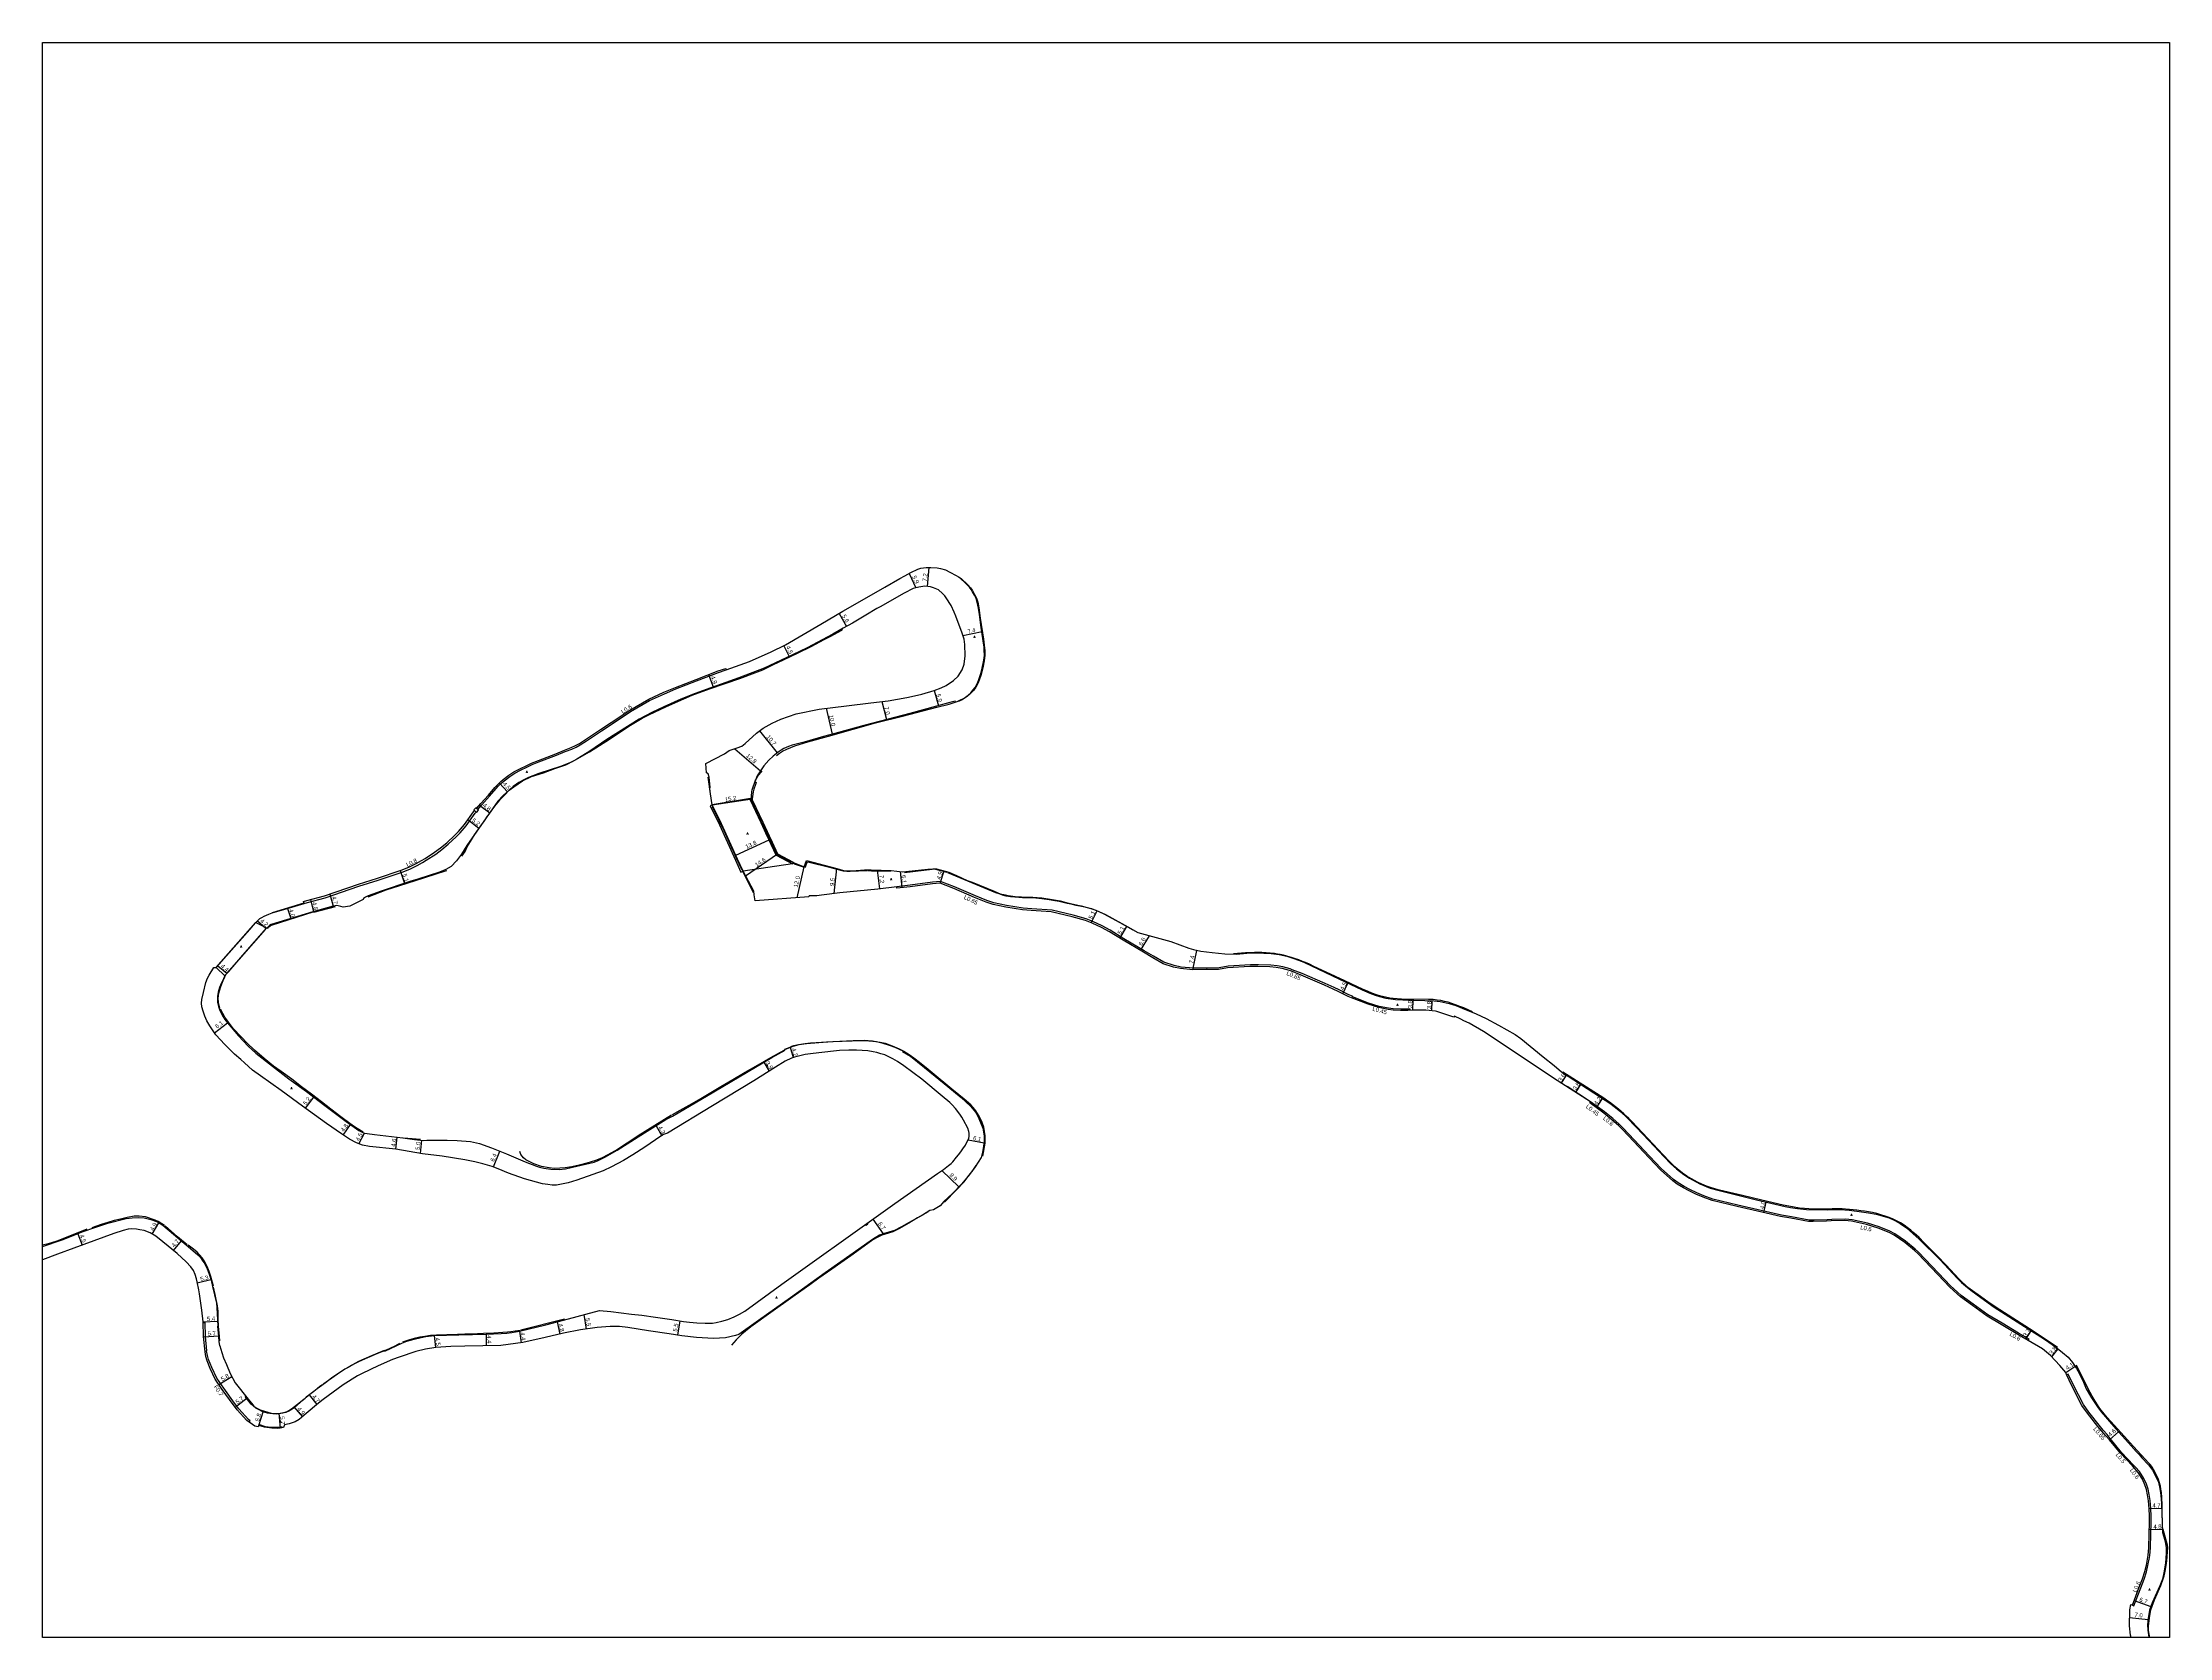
# Model space of a CAD drawing. Header units: metres. Extents: x -24000 to -20000, y -96000 to -93000.
# Drawn here: x -20800 to -20000, y -96000 to -95400 of the extents above; entities that cross this region are included whole.
import ezdxf

# ---------------------------------------------------------------- set-up
doc = ezdxf.new("R2010")
doc.units = ezdxf.units.M
doc.header["$LTSCALE"] = 2.5
for name, color, linetype in [('側溝・桝', 7, 'Continuous'), ('図郭', 7, 'Continuous'), ('幅員', 7, 'Continuous'), ('歩道・分離帯・安全施設', 7, 'Continuous'), ('舗装', 7, 'Continuous'), ('道路', 7, 'Continuous')]:
    doc.layers.add(name, color=color, linetype=linetype)
doc.styles.get("Standard").update_dxf_attribs({"font": ''})
doc.styles.add('YOKO_DECO', font='txt.shx', dxfattribs={"bigfont": 'extfont.shx'})
doc.styles.get('Standard').set_extended_font_data('@MS PGothic')

msp = doc.modelspace()

# ---------------------------------------------------------------- linework, layer by layer
at = {"layer": '側溝・桝'}
for points in [[(-20636.33, -95688.52), (-20634.71, -95686.71), (-20631.85, -95683.49), (-20629.4, -95680.67), (-20628.58, -95679.75), (-20627.17, -95678.42), (-20626.33, -95677.72), (-20624.27, -95676.13), (-20622.37, -95674.9), (-20620.22, -95673.76), (-20617.64, -95672.45), (-20615.81, -95671.65), (-20613.27, -95670.59), (-20606.67, -95668.08), (-20603.41, -95666.75), (-20600.96, -95665.77), (-20599.32, -95665.02), (-20597.77, -95664.19), (-20595.44, -95662.73), (-20589.78, -95658.93), (-20585.77, -95656.24), (-20578.82, -95651.66), (-20571.66, -95647.56), (-20566.09, -95644.96), (-20561.74, -95643.19), (-20553.99, -95640.13), (-20545.7, -95636.93), (-20542.81, -95636)], [(-20701.64, -95723.89), (-20700.33, -95723.49), (-20693.75, -95721.77), (-20680.97, -95717.41), (-20673.72, -95715.08), (-20664.77, -95712.14), (-20661.9, -95710.94), (-20659.14, -95709.59), (-20657.06, -95708.45), (-20655.68, -95707.63), (-20652.13, -95705.27), (-20649.81, -95703.52), (-20647.41, -95701.62), (-20644.37, -95698.79), (-20642.92, -95697.32), (-20640.68, -95694.68), (-20637.25, -95689.85), (-20636.91, -95689.47)], [(-20285.52, -95764.1), (-20285.54, -95763.64), (-20286.43, -95763.69), (-20289.16, -95763.69), (-20292, -95763.56), (-20293.8, -95763.3), (-20297.29, -95762.58), (-20301.23, -95761.37), (-20307.33, -95759.01), (-20307.25, -95758.81), (-20308.66, -95758.27), (-20312.34, -95756.41), (-20314.23, -95755.51), (-20317.56, -95753.95), (-20326.26, -95750.19), (-20329.93, -95748.78), (-20330.7, -95748.48), (-20333.48, -95747.71), (-20335.67, -95747.32), (-20338.03, -95747.07), (-20342.64, -95746.94), (-20345.66, -95746.98), (-20354.04, -95747.44), (-20357.42, -95748.06), (-20361.92, -95748.16), (-20367.08, -95748.19), (-20371.7, -95747.79), (-20374.37, -95747.24), (-20378.19, -95745.95), (-20382.1, -95743.73), (-20385.66, -95741.64), (-20393.3, -95737.13), (-20398.44, -95733.9), (-20401.39, -95732.34), (-20404.95, -95730.72), (-20407.4, -95729.68), (-20412.4, -95728.28), (-20420.29, -95726.42), (-20427.87, -95725.86), (-20431.1, -95725.67), (-20437.39, -95724.69), (-20442.18, -95723.62), (-20444.79, -95722.8), (-20449.14, -95720.97), (-20456.98, -95717.59), (-20462.28, -95715.66), (-20465.3, -95715.88), (-20473.67, -95716.95), (-20478.68, -95717.62)], [(-20053.13, -95888.31), (-20052.83, -95887.8), (-20056.72, -95885.5), (-20062.98, -95881.77), (-20068.28, -95878.67), (-20073.84, -95874.64), (-20078.31, -95871.37), (-20082.33, -95867.75), (-20086.84, -95862.93), (-20094.36, -95855.08), (-20095.61, -95853.92), (-20099.23, -95850.91), (-20103.29, -95848.2), (-20105.14, -95847.13), (-20109.25, -95845.52), (-20113.6, -95844.09), (-20119.29, -95842.89), (-20121.79, -95842.63), (-20126.96, -95842.78), (-20128.74, -95842.85), (-20133.66, -95842.97), (-20135.47, -95842.97), (-20142.12, -95841.79), (-20145.96, -95841.08), (-20153.07, -95839.46), (-20162.34, -95837.34), (-20171.72, -95835.13), (-20175.11, -95833.89), (-20177.8, -95832.75), (-20180.38, -95831.49), (-20182.52, -95830.33), (-20184.85, -95828.94), (-20186.54, -95827.76), (-20191.17, -95823.58), (-20197.58, -95816.81), (-20201.2, -95812.96), (-20205.58, -95808.25), (-20206.95, -95806.86), (-20209.39, -95804.71), (-20212.48, -95802.24), (-20217.8, -95798.53)], [(-20739.59, -95881.48), (-20739.01, -95881.45), (-20738.83, -95886.75), (-20738.33, -95892.12)], [(-20722.26, -95918.98), (-20721.87, -95918.45), (-20722.57, -95917.94), (-20726.2, -95913.99), (-20727.75, -95911.91), (-20731.83, -95906.27), (-20734.5, -95902.44), (-20736.37, -95898.44), (-20737.52, -95895.47), (-20737.97, -95893.88), (-20738.33, -95892.12)], [(-20013.94, -95987.81), (-20013.36, -95988.04), (-20010.77, -95981.31), (-20009.54, -95978.09), (-20008.63, -95975.31), (-20008.08, -95972.91), (-20007.47, -95969.94), (-20007.39, -95969.13), (-20007.19, -95966.28), (-20006.99, -95961.04), (-20006.85, -95956.84), (-20006.88, -95954.38), (-20007.02, -95951.5), (-20007.25, -95948.47), (-20007.58, -95946.25), (-20008.02, -95944.16), (-20008.65, -95942.3), (-20009.63, -95940.19), (-20011.3, -95937.59), (-20012.72, -95935.92), (-20013.53, -95935.12), (-20018.04, -95930.38), (-20022.28, -95925.17), (-20023.47, -95923.7), (-20024.92, -95921.96), (-20026.43, -95920.17), (-20030.37, -95915.24), (-20032.34, -95912.37), (-20036.09, -95905.09), (-20038.11, -95900.94), (-20038.69, -95901.22)]]:
    msp.add_lwpolyline(points, dxfattribs=at)
for points in [[(-20636.75, -95689.61), (-20636.02, -95688.8), (-20637.05, -95687.87), (-20637.78, -95688.69)], [(-20489.84, -95844.2), (-20489.59, -95844.56), (-20490.2, -95844.99), (-20490.45, -95844.63)]]:
    msp.add_lwpolyline(points, close=True, dxfattribs=at)
at = {"layer": '図郭'}
msp.add_lwpolyline([(-20800, -95400), (-20000, -95400), (-20000, -96000), (-20800, -96000)], close=True, dxfattribs=at)
at = {"layer": '幅員'}
for points in [[(-20474.01, -95599.74), (-20471.47, -95605.11)], [(-20467.13, -95604.66), (-20466.46, -95597.53)], [(-20500.4, -95614.78), (-20497.65, -95619.67)], [(-20453.85, -95623.07), (-20446.58, -95621.56)], [(-20521.13, -95626.9), (-20519.2, -95630.96)], [(-20549.5, -95637.77), (-20547.75, -95642.39)], [(-20484.36, -95647.91), (-20482.62, -95654.71)], [(-20464.63, -95643.76), (-20462.99, -95649.48)], [(-20505.29, -95650.45), (-20503.03, -95660.18)], [(-20530.37, -95658.98), (-20523.67, -95667.26)], [(-20539.63, -95665.66), (-20529.99, -95674.01)], [(-20628.18, -95678.56), (-20625.14, -95681.82)], [(-20635.7, -95686.93), (-20631.8, -95689.75)], [(-20548.1, -95686.76), (-20533.03, -95684.5)], [(-20640.01, -95692.35), (-20635.91, -95695.54)], [(-20539.22, -95705.73), (-20526.73, -95699.96)], [(-20665.44, -95711.52), (-20663.87, -95716.35)], [(-20535.57, -95713.47), (-20523.51, -95705.25)], [(-20516.17, -95721.76), (-20513.51, -95710.07)], [(-20502.21, -95720.17), (-20501.2, -95710.72)], [(-20486.03, -95711.3), (-20485.17, -95718.41)], [(-20477.45, -95711.84), (-20476.77, -95717.92)], [(-20462.32, -95716.28), (-20460.9, -95711.57)], [(-20707.83, -95725.74), (-20706.67, -95729.59)], [(-20699.26, -95722.39), (-20698.06, -95727.01)], [(-20691.96, -95720.32), (-20690.66, -95724.87)], [(-20405.56, -95731.19), (-20403.38, -95726.62)], [(-20719.19, -95730.45), (-20715.99, -95733.22)], [(-20394.77, -95737), (-20392.22, -95732.55)], [(-20387.01, -95741.62), (-20383.66, -95735.99)], [(-20367.37, -95748.79), (-20365.8, -95741.52)], [(-20734.07, -95747.29), (-20730.72, -95750.15)], [(-20310.9, -95757.89), (-20308.99, -95753.83)], [(-20284.58, -95764.04), (-20284.48, -95760.22)], [(-20277.5, -95764.23), (-20277.35, -95760.43)], [(-20735.29, -95772.54), (-20730.42, -95768.78)], [(-20528.75, -95783.61), (-20526.65, -95786.93)], [(-20518.85, -95777.88), (-20517.67, -95781.86)], [(-20228.73, -95791.48), (-20226.75, -95788.44)], [(-20223.32, -95794.97), (-20221.25, -95791.73)], [(-20701.14, -95800.9), (-20698, -95796.72)], [(-20215.54, -95800.7), (-20213.2, -95797.22)], [(-20686.92, -95810.98), (-20684.13, -95807.07)], [(-20569.23, -95807.49), (-20567.09, -95811.24)], [(-20680.97, -95814.29), (-20678.92, -95810.24)], [(-20667.16, -95816.3), (-20666.65, -95811.77)], [(-20657.89, -95817.88), (-20657.39, -95812.93)], [(-20451.89, -95812.8), (-20445.86, -95813.97)], [(-20630.39, -95823), (-20627.94, -95817.07)], [(-20461.75, -95824.34), (-20455.35, -95830.45)], [(-20152.55, -95840.16), (-20151.67, -95836.23)], [(-20758.78, -95848.24), (-20756.25, -95844.01)], [(-20487.72, -95842.69), (-20483.76, -95848.14)], [(-20786.71, -95848.13), (-20785.11, -95852.38)], [(-20750.78, -95854.4), (-20747.74, -95850.82)], [(-20741.78, -95866.62), (-20736.67, -95865.35)], [(-20596.38, -95878.55), (-20595.54, -95883.99)], [(-20739.59, -95881.32), (-20734.2, -95881.01)], [(-20739.39, -95886.86), (-20733.72, -95886.57)], [(-20652.7, -95886.46), (-20652.22, -95890.95)], [(-20633.15, -95885.85), (-20633.09, -95890.25)], [(-20620.66, -95884.76), (-20619.95, -95889.13)], [(-20606.49, -95881.25), (-20605.41, -95885.88)], [(-20561.05, -95886.32), (-20560.23, -95880.91)], [(-20053.99, -95887.8), (-20052, -95884.64)], [(-20044.24, -95894.37), (-20041.89, -95891.4)], [(-20733.69, -95904.8), (-20728.78, -95901.81)], [(-20038.94, -95900.36), (-20035.53, -95898.04)], [(-20727.51, -95913.37), (-20723.06, -95909.86)], [(-20699.77, -95908.74), (-20696.77, -95912.4)], [(-20718.66, -95920.31), (-20716.92, -95914.78)], [(-20711.17, -95915.68), (-20710.61, -95921.3)], [(-20705.43, -95913.28), (-20702.24, -95916.95)], [(-20022.6, -95925.62), (-20019.18, -95922.58)], [(-20007.64, -95951.54), (-20002.97, -95951.39)], [(-20007.55, -95959.39), (-20002.71, -95959.24)], [(-20013.29, -95986.11), (-20006.99, -95988.39)], [(-20014.98, -95992.53), (-20008.03, -95993.22)]]:
    msp.add_lwpolyline(points, dxfattribs=at)
at = {"layer": '歩道・分離帯・安全施設'}
for points in [[(-20523.94, -95668.18), (-20522.86, -95667.34), (-20521.66, -95666.56), (-20520.06, -95665.77), (-20517.07, -95664.62), (-20512.11, -95663.09), (-20504.43, -95660.9), (-20486.72, -95655.96), (-20476.48, -95653.44), (-20463.69, -95650.07), (-20458.96, -95648.86), (-20455.93, -95647.88), (-20454.73, -95647.32), (-20453.61, -95646.73), (-20452.85, -95646.25), (-20451.88, -95645.49), (-20450.89, -95644.59), (-20449.91, -95643.52), (-20449.25, -95642.64), (-20448.43, -95641.31), (-20447.92, -95640.04), (-20447.08, -95637.32), (-20446.57, -95635.31), (-20445.94, -95632.39), (-20445.71, -95630.63), (-20445.77, -95628.54), (-20445.86, -95627.51), (-20446.22, -95625.03), (-20446.98, -95620.09), (-20447.61, -95615.15), (-20447.94, -95612.8), (-20448.43, -95610.52), (-20448.84, -95609.12), (-20449.42, -95607.93), (-20450.16, -95606.63), (-20450.76, -95605.78), (-20451.38, -95604.91), (-20452.56, -95603.63), (-20454.92, -95601.38)], [(-20642.29, -95706.11), (-20641.03, -95704.37), (-20640.27, -95702.59), (-20638.63, -95699.88), (-20637.49, -95698.11), (-20635.09, -95694.62), (-20633.81, -95692.78), (-20632.61, -95691.05), (-20632.04, -95690.22), (-20630.89, -95688.61), (-20629.84, -95687.27), (-20628.64, -95685.72), (-20627.77, -95684.7), (-20626.1, -95682.97), (-20624.43, -95681.31), (-20622.71, -95680), (-20619.49, -95677.73), (-20616.08, -95676.13), (-20611.58, -95674.72), (-20607.37, -95673.14), (-20603.19, -95671.73), (-20599.76, -95670.01), (-20594.21, -95666.82), (-20586.7, -95662.01), (-20579.48, -95657.13), (-20574.51, -95654.21), (-20571.68, -95652.83), (-20565.51, -95649.86), (-20558.85, -95646.9), (-20555.64, -95645.56), (-20549.15, -95643.18), (-20537.76, -95639.21), (-20532.09, -95637.16), (-20529.08, -95635.95), (-20525.1, -95634.01), (-20521.28, -95632.26), (-20515.81, -95629.59), (-20510.92, -95627.26), (-20506.04, -95624.62), (-20503.71, -95623.46), (-20499.38, -95621.05), (-20499.05, -95620.87)], [(-20549.81, -95676.3), (-20548.89, -95682.66), (-20548.2, -95686.72)], [(-20533.52, -95684.88), (-20533.19, -95681.94), (-20533.03, -95681.18), (-20531.78, -95677.54), (-20531.51, -95676.93), (-20531.07, -95676.16), (-20530.51, -95675.35), (-20529.35, -95673.92)], [(-20548.12, -95687.41), (-20545.61, -95692.54), (-20543.65, -95696.66), (-20542.15, -95700.06), (-20541.12, -95702.29), (-20540.11, -95704.44), (-20539.17, -95706.4), (-20536.96, -95711.19)], [(-20518.38, -95708.44), (-20523.81, -95705.54), (-20528.45, -95695.66), (-20533.42, -95685.11)], [(-20677.58, -95721.4), (-20670.71, -95718.73), (-20665.94, -95717.25), (-20656.57, -95714.2), (-20651.99, -95712.73), (-20648.43, -95711.57), (-20647.9, -95711.48)], [(-20536.91, -95711.48), (-20532.65, -95719.8)], [(-20513.74, -95710.27), (-20516.46, -95709.39), (-20517.12, -95709.08), (-20517.97, -95708.46)], [(-20512.43, -95708.26), (-20513.26, -95710.47)], [(-20489.95, -95711.64), (-20496.23, -95711.91), (-20497.46, -95711.9), (-20498.74, -95711.71), (-20502.96, -95710.61), (-20512.17, -95708.28)], [(-20480.93, -95711.74), (-20484.86, -95711.74), (-20488.18, -95711.68), (-20489.71, -95711.66)], [(-20465.34, -95711.05), (-20475.74, -95712.34)], [(-20459.73, -95712.22), (-20464.47, -95710.91)], [(-20389.79, -95733.94), (-20394.65, -95731.16), (-20400.68, -95727.96), (-20402.27, -95727.14), (-20403.74, -95726.56), (-20405.15, -95726.04), (-20406.49, -95725.64), (-20407.93, -95725.29), (-20409.26, -95724.97), (-20411.18, -95724.6), (-20413.14, -95724.18), (-20414.65, -95723.83), (-20417.63, -95723.18), (-20419.26, -95722.84), (-20421.34, -95722.45), (-20424.14, -95722.08), (-20426.45, -95721.88), (-20431.39, -95721.74), (-20434.29, -95721.51), (-20435.95, -95721.33), (-20437.54, -95721.08), (-20438.93, -95720.75), (-20440.22, -95720.31), (-20441.4, -95719.88), (-20459.5, -95712.32)], [(-20715.37, -95733.25), (-20714.87, -95732.65), (-20714.37, -95732.25), (-20713.88, -95731.98), (-20698.27, -95726.99)], [(-20701.76, -95723.82), (-20713.59, -95727.34)], [(-20698, -95727.09), (-20689.79, -95725.03)], [(-20734.37, -95747.53), (-20730.85, -95743.57), (-20722.09, -95733.62), (-20719.88, -95731.1)], [(-20730.58, -95750.15), (-20716.18, -95733.67)], [(-20262.21, -95764.63), (-20265.45, -95763.19), (-20266.9, -95762.58), (-20268.51, -95761.98), (-20269.96, -95761.49), (-20271.36, -95761.06), (-20272.66, -95760.73), (-20274.06, -95760.43), (-20275.43, -95760.22), (-20276.97, -95760.06), (-20278.66, -95759.99), (-20288.87, -95759.85), (-20292.01, -95759.62), (-20293.19, -95759.47), (-20294.9, -95759.12), (-20296.65, -95758.7), (-20298.21, -95758.23), (-20299.99, -95757.59), (-20301.69, -95756.93), (-20303.26, -95756.23), (-20310.12, -95752.98), (-20317.13, -95749.68), (-20321.83, -95747.54), (-20323.47, -95746.73), (-20324.97, -95746.09), (-20326.04, -95745.66), (-20327.51, -95745.1), (-20328.77, -95744.65), (-20330.29, -95744.14), (-20331.96, -95743.66), (-20333.27, -95743.36), (-20334.43, -95743.1), (-20335.52, -95742.9), (-20336.64, -95742.74), (-20338.25, -95742.57), (-20339.81, -95742.44), (-20341.43, -95742.3), (-20342.61, -95742.28), (-20344.18, -95742.26), (-20347.53, -95742.42), (-20352.05, -95742.77)], [(-20733.27, -95763.27), (-20733.83, -95761.09), (-20733.94, -95759.45), (-20733.67, -95757.6), (-20732.95, -95755.13), (-20732.01, -95752.8), (-20731.36, -95751.38)], [(-20679.35, -95809.85), (-20682.64, -95807.94), (-20684.42, -95806.7), (-20687.84, -95804.14), (-20691.58, -95801.3), (-20695.12, -95798.53), (-20698.84, -95795.62), (-20702.56, -95792.82), (-20706.25, -95790.02), (-20710.21, -95787.13), (-20713.07, -95785.05), (-20716.68, -95782.2), (-20720.29, -95779.07), (-20723.04, -95776.49), (-20725.22, -95774.13), (-20728.26, -95770.95), (-20731.41, -95766.62), (-20733.04, -95763.63)], [(-20446.35, -95818.91), (-20445.51, -95814.08), (-20445.47, -95811.26), (-20445.93, -95808.06), (-20446.58, -95806.32), (-20447.73, -95803.84), (-20449, -95801.93), (-20449.93, -95800.58), (-20450.88, -95799.62), (-20453.39, -95797.51), (-20455.36, -95795.9), (-20458.03, -95793.73), (-20460.25, -95791.86), (-20463.9, -95788.88), (-20467.69, -95785.69), (-20470.15, -95783.66), (-20472.23, -95782.06), (-20473.98, -95780.85), (-20476.07, -95779.54), (-20479.29, -95778.05), (-20481.45, -95777.3), (-20483.85, -95776.51), (-20486.38, -95775.98), (-20489.16, -95775.63), (-20491.82, -95775.51), (-20495.49, -95775.66), (-20499.27, -95775.83), (-20502.7, -95775.98), (-20506.34, -95776.19), (-20509.48, -95776.4), (-20512.62, -95776.72), (-20515.55, -95777.09), (-20517.79, -95777.67), (-20520.73, -95778.79)], [(-20563.04, -95803.23), (-20560.11, -95801.63), (-20555.65, -95799.14), (-20552.36, -95797.22), (-20548.05, -95794.57), (-20544.84, -95792.67), (-20540.31, -95790.12), (-20535.68, -95787.4), (-20530.85, -95784.62), (-20526.12, -95781.87), (-20521.1, -95779.05)], [(-20042.13, -95890.87), (-20051.23, -95884.76), (-20063.82, -95876.74), (-20068.3, -95873.72), (-20072.01, -95871.05), (-20074.03, -95869.61), (-20075.45, -95868.54), (-20076.68, -95867.49), (-20078.01, -95866.29), (-20079.18, -95865.07), (-20083.96, -95859.91), (-20087.35, -95856.43), (-20089.89, -95853.94), (-20092.25, -95851.59), (-20094.16, -95849.57), (-20095.97, -95847.87), (-20097.22, -95846.81), (-20098.61, -95845.76), (-20099.77, -95844.9), (-20101.18, -95843.98), (-20102.36, -95843.33), (-20103.88, -95842.65), (-20105.44, -95842.01), (-20106.98, -95841.45), (-20108.5, -95840.98), (-20110.06, -95840.55), (-20111.67, -95840.17), (-20113.24, -95839.87), (-20114.73, -95839.66), (-20116.14, -95839.47), (-20117.53, -95839.29), (-20118.92, -95839.15), (-20120.34, -95838.99), (-20121.81, -95838.83), (-20123.07, -95838.76), (-20124.55, -95838.73), (-20126.83, -95838.75), (-20130.71, -95838.87), (-20133.47, -95838.89), (-20135.64, -95838.81), (-20137.25, -95838.67), (-20139.11, -95838.48), (-20141.83, -95838.03), (-20145.25, -95837.36), (-20153.27, -95835.49), (-20160.65, -95833.78), (-20169.3, -95831.7), (-20170.99, -95831.26), (-20172.68, -95830.74), (-20174.15, -95830.2), (-20175.91, -95829.43), (-20177.23, -95828.79), (-20178.61, -95828.08), (-20179.76, -95827.42), (-20180.61, -95826.95), (-20181.52, -95826.42), (-20183.11, -95825.29), (-20184.51, -95824.24), (-20185.19, -95823.66), (-20186.01, -95822.94), (-20187.15, -95821.88), (-20188.21, -95820.79), (-20190.38, -95818.46), (-20194.19, -95814.43), (-20202.26, -95805.92), (-20203.38, -95804.79), (-20204.32, -95803.86), (-20205.21, -95802.98), (-20206.18, -95802.12), (-20207.24, -95801.2), (-20208.33, -95800.37), (-20209.53, -95799.49), (-20210.64, -95798.65), (-20211.71, -95797.87), (-20212.79, -95797.12), (-20214.13, -95796.28), (-20228.12, -95787.34)], [(-20226.56, -95792.61), (-20218.17, -95798.1)], [(-20563.43, -95803.48), (-20575.91, -95811.31), (-20580.16, -95814.06), (-20583.79, -95816.37), (-20587.35, -95818.49), (-20589.55, -95819.57), (-20592.01, -95820.52), (-20595.3, -95821.53), (-20598.11, -95822.27), (-20600.92, -95822.89), (-20603.46, -95823.33), (-20605.4, -95823.5), (-20607.59, -95823.52), (-20609.5, -95823.38), (-20612.37, -95822.82), (-20615.24, -95821.82), (-20618.24, -95820.37), (-20619.13, -95819.54), (-20620.05, -95818.25), (-20620.47, -95817.14)], [(-20657.84, -95812.68), (-20664.08, -95812.12)], [(-20460.8, -95836.25), (-20456.22, -95831.61), (-20453.38, -95828.63), (-20451.53, -95826.27), (-20450.36, -95824.67), (-20448.79, -95822.4)], [(-20466.85, -95839.88), (-20470.87, -95842.2), (-20474.2, -95844.17), (-20477.67, -95846.16), (-20480.18, -95847.35), (-20481.78, -95847.93), (-20484.33, -95848.7), (-20486.02, -95849.48), (-20487.65, -95850.42), (-20489.64, -95851.82), (-20492.31, -95853.79), (-20495.96, -95856.37), (-20499.71, -95859.05), (-20503.13, -95861.46), (-20507.96, -95864.87), (-20511.45, -95867.39), (-20517.81, -95871.87), (-20526.04, -95877.7), (-20533.64, -95883.1), (-20537.03, -95885.92), (-20539.14, -95888.03), (-20540.9, -95890.02)], [(-20783.32, -95846.35), (-20791.72, -95849.79), (-20794.63, -95850.91), (-20797.88, -95851.93), (-20800, -95852.45)], [(-20754.07, -95845.01), (-20756.47, -95843.53), (-20757.67, -95842.98), (-20761.3, -95841.82), (-20763.62, -95841.56), (-20765.59, -95841.52), (-20768.18, -95842.04), (-20770.65, -95842.6), (-20773.01, -95843.2), (-20775.44, -95843.88), (-20777.92, -95844.7), (-20781.41, -95845.84)], [(-20745.65, -95852.31), (-20749.24, -95849.31), (-20753.84, -95845.2)], [(-20735.69, -95867.8), (-20736.68, -95864.21), (-20737.35, -95862.32), (-20737.83, -95861.12), (-20738.57, -95859.42), (-20739.25, -95858.27), (-20739.99, -95857.17), (-20740.93, -95856.06), (-20741.88, -95855.11), (-20743.24, -95853.93), (-20745.28, -95852.43)], [(-20733.8, -95882.94), (-20733.9, -95880.26), (-20733.92, -95878.75), (-20733.99, -95877.23), (-20734.23, -95875.3), (-20735.07, -95870.98), (-20735.7, -95868.17)], [(-20733.26, -95888.4), (-20733.42, -95886.76), (-20733.8, -95882.94)], [(-20620.36, -95884.51), (-20622.21, -95884.82), (-20623.81, -95885.03), (-20625.15, -95885.2), (-20626.93, -95885.31), (-20630.22, -95885.53), (-20634.17, -95885.68), (-20638.64, -95885.85), (-20641.12, -95885.91), (-20643.91, -95885.97), (-20647.9, -95886.1), (-20651.76, -95886.3), (-20654.09, -95886.45), (-20656.24, -95886.75), (-20658.04, -95887.08), (-20660.19, -95887.57), (-20662.02, -95888.04), (-20664.64, -95888.85)], [(-20603.62, -95880.32), (-20620.07, -95884.42)], [(-20665.7, -95889.47), (-20667.48, -95890.36), (-20669.08, -95891.13), (-20670.73, -95891.89), (-20674.05, -95893.23), (-20676.91, -95894.4), (-20679.78, -95895.64), (-20681.12, -95896.29), (-20682.43, -95896.95), (-20683.78, -95897.67), (-20685.06, -95898.41), (-20686.27, -95899.12), (-20687.57, -95899.96), (-20689.05, -95900.92), (-20690.27, -95901.82), (-20694.22, -95904.55)], [(-20002.57, -95959.51), (-20002.8, -95950.17), (-20002.89, -95947.33), (-20003.02, -95945.46), (-20003.21, -95944.26), (-20003.41, -95943.04), (-20003.77, -95941.77), (-20004.14, -95940.61), (-20004.57, -95939.49), (-20005.12, -95938.38), (-20005.95, -95936.76), (-20006.45, -95935.98), (-20007.08, -95935.1), (-20007.72, -95934.4), (-20013.5, -95928.14), (-20017.08, -95924.28), (-20020.81, -95920.13), (-20023.41, -95917.24), (-20024.62, -95915.81), (-20026.2, -95913.82), (-20027.37, -95912.06), (-20028.35, -95910.53), (-20029.13, -95909.23), (-20030.72, -95906.18), (-20035, -95897.57)], [(-20694.96, -95905.12), (-20695.67, -95905.62), (-20696.72, -95906.43), (-20697.97, -95907.43), (-20699.49, -95908.59), (-20700.84, -95909.65), (-20702.11, -95910.74), (-20705.29, -95913.47), (-20706.48, -95914.33), (-20707.32, -95914.87), (-20708.5, -95915.34), (-20709.62, -95915.63), (-20710.94, -95915.87), (-20712.17, -95915.96), (-20713.35, -95915.89), (-20714.5, -95915.78), (-20715.33, -95915.6), (-20716.28, -95915.38), (-20717.44, -95914.94), (-20718.81, -95914.28), (-20719.72, -95913.72), (-20720.69, -95912.96), (-20721.47, -95912.2), (-20723.8, -95909.3)], [(-20709.81, -95920.8), (-20711.36, -95921.03), (-20714.19, -95921.01), (-20716.19, -95920.73), (-20718.22, -95920.07)], [(-20007.41, -96000), (-20007.66, -95998.82), (-20007.83, -95997.35), (-20007.86, -95995.8), (-20007.57, -95992.63), (-20007.06, -95989.66), (-20005.59, -95985.87), (-20003.25, -95980.44), (-20002.33, -95977.99), (-20002.02, -95976.82), (-20001.74, -95975.64), (-20001.48, -95974.46), (-20001.25, -95972.97), (-20001.03, -95971.17), (-20000.6, -95966.19), (-20000.71, -95965.26), (-20001.06, -95963.89), (-20002.41, -95959.34)]]:
    msp.add_lwpolyline(points, dxfattribs=at)
at = {"layer": '舗装'}
for points in [[(-20533.69, -95684.41), (-20548.1, -95686.76)], [(-20517.92, -95708.93), (-20536.49, -95711.76)], [(-20719.79, -95731.03), (-20715.78, -95732.98)], [(-20734.7, -95748), (-20731.45, -95751.08)]]:
    msp.add_lwpolyline(points, dxfattribs=at)
at = {"layer": '道路'}
for points in [[(-20657.03, -95818.03), (-20667.16, -95816.3), (-20676.97, -95815.27), (-20679.66, -95814.77), (-20681.95, -95813.94), (-20684.6, -95812.49), (-20687.53, -95810.58), (-20693.16, -95806.6), (-20702.23, -95800.12), (-20710.23, -95794.27), (-20718.08, -95788.7), (-20721.03, -95786.57), (-20722.54, -95785.22), (-20724.03, -95783.89), (-20725.43, -95782.63), (-20727.79, -95780.53), (-20731.49, -95776.99), (-20734.78, -95773.26), (-20737.1, -95769.96), (-20738.16, -95768.02), (-20738.92, -95766.28), (-20739.64, -95764.38), (-20740.04, -95762.73), (-20740.17, -95761.43), (-20740.05, -95760.05), (-20739.49, -95757.39), (-20738.52, -95753.61), (-20737.9, -95752.01), (-20737.34, -95750.82), (-20735.57, -95747.91), (-20734.7, -95748), (-20719.79, -95731.03), (-20718.28, -95729.58), (-20717.53, -95729.11), (-20716.68, -95728.68), (-20714.93, -95727.96), (-20713.59, -95727.4), (-20707.07, -95725.52), (-20701.64, -95723.89), (-20701.88, -95723.13), (-20700.54, -95722.73), (-20693.98, -95721), (-20681.22, -95716.66), (-20673.96, -95714.32), (-20665.05, -95711.39), (-20662.23, -95710.21), (-20659.5, -95708.88), (-20657.45, -95707.75), (-20656.11, -95706.96), (-20652.59, -95704.62), (-20650.29, -95702.89), (-20647.93, -95701.01), (-20644.93, -95698.22), (-20643.51, -95696.78), (-20641.31, -95694.19), (-20637.87, -95689.35), (-20637.5, -95688.94), (-20637.78, -95688.69), (-20637.05, -95687.87), (-20636.77, -95688.13), (-20635.15, -95686.32), (-20632.29, -95683.1), (-20629.84, -95680.28), (-20629, -95679.34), (-20627.57, -95677.98), (-20626.7, -95677.26), (-20624.61, -95675.65), (-20622.67, -95674.39), (-20620.5, -95673.23), (-20617.89, -95671.92), (-20616.04, -95671.11), (-20613.48, -95670.05), (-20606.89, -95667.53), (-20603.63, -95666.21), (-20601.19, -95665.22), (-20599.58, -95664.49), (-20598.07, -95663.68), (-20595.76, -95662.23), (-20590.11, -95658.44), (-20586.1, -95655.75), (-20579.13, -95651.16), (-20571.93, -95647.04), (-20566.32, -95644.42), (-20561.96, -95642.64), (-20554.2, -95639.58), (-20545.89, -95636.38), (-20542.99, -95635.44), (-20542.81, -95636), (-20534.04, -95632.83), (-20525.95, -95629.2), (-20520.6, -95626.64), (-20507.3, -95618.81), (-20498.96, -95613.94), (-20489.95, -95608.74), (-20483.16, -95604.94), (-20477.59, -95601.66), (-20475.71, -95600.63), (-20473.37, -95599.41), (-20470.72, -95598.09), (-20469.59, -95597.74), (-20467.65, -95597.52), (-20465.88, -95597.53), (-20463.56, -95597.67), (-20462.26, -95597.87), (-20460.41, -95598.42), (-20458.72, -95599.28), (-20456.41, -95600.44), (-20455.43, -95601), (-20454.49, -95601.66), (-20452.02, -95604.01), (-20450.94, -95605.19), (-20450.36, -95605.97), (-20448.67, -95609.02), (-20448.15, -95610.55), (-20447.86, -95612.72), (-20447.35, -95616.58), (-20446.13, -95624.51), (-20445.83, -95626.69), (-20445.59, -95628.74), (-20445.52, -95630.5), (-20445.82, -95632.62), (-20446.36, -95635.25), (-20447.12, -95638.06), (-20447.7, -95639.91), (-20448.22, -95641.1), (-20449.01, -95642.55), (-20449.88, -95643.72), (-20451.19, -95645.17), (-20452.07, -95645.91), (-20452.91, -95646.54), (-20454.13, -95647.26), (-20455.26, -95647.79), (-20456.57, -95648.2), (-20456.71, -95647.77), (-20458.73, -95648.25), (-20463.74, -95649.69), (-20473.78, -95652.44), (-20491.11, -95656.88), (-20500.62, -95659.5), (-20506.26, -95661.08), (-20513.52, -95663.15), (-20518.07, -95664.36), (-20519.47, -95664.84), (-20521.18, -95665.63), (-20522.13, -95666.15), (-20523.33, -95666.99), (-20525.19, -95668.49), (-20526.88, -95670.01), (-20528.69, -95672.05), (-20531.19, -95675.83), (-20532.14, -95678.07), (-20531.53, -95678.29), (-20531.82, -95679.09), (-20532.47, -95680.89), (-20532.72, -95681.9), (-20533.06, -95684.5), (-20533.69, -95684.41), (-20533.76, -95684.98)], [(-20014.43, -96000), (-20014.65, -95999.09), (-20015.07, -95995.58), (-20014.89, -95989.57), (-20014.58, -95987.6), (-20013.94, -95987.81), (-20011.35, -95981.09), (-20010.13, -95977.89), (-20009.23, -95975.14), (-20008.69, -95972.77), (-20008.09, -95969.85), (-20008.01, -95969.07), (-20007.81, -95966.24), (-20007.61, -95961.01), (-20007.47, -95956.84), (-20007.51, -95954.4), (-20007.64, -95951.54), (-20007.87, -95948.55), (-20008.2, -95946.36), (-20008.62, -95944.32), (-20009.23, -95942.53), (-20010.18, -95940.49), (-20011.8, -95937.96), (-20013.92, -95935.47), (-20018.42, -95930.72), (-20022.6, -95925.62), (-20023.96, -95924.12), (-20025.41, -95922.37), (-20026.93, -95920.59), (-20030.89, -95915.63), (-20032.9, -95912.7), (-20036.67, -95905.38), (-20038.75, -95901.11), (-20038.94, -95900.36), (-20041.18, -95897.63), (-20044.69, -95893.89), (-20047.77, -95891.48), (-20057.02, -95886.01), (-20063.28, -95882.28), (-20068.58, -95879.18), (-20074.14, -95875.15), (-20078.61, -95871.88), (-20082.63, -95868.26), (-20087.14, -95863.44), (-20094.67, -95855.59), (-20095.91, -95854.43), (-20099.53, -95851.42), (-20103.6, -95848.71), (-20105.44, -95847.64), (-20109.55, -95846.03), (-20113.9, -95844.6), (-20119.59, -95843.4), (-20122.09, -95843.14), (-20127.26, -95843.29), (-20129.04, -95843.36), (-20133.96, -95843.48), (-20135.77, -95843.48), (-20142.42, -95842.3), (-20146.26, -95841.59), (-20153.37, -95839.97), (-20162.64, -95837.85), (-20172.02, -95835.64), (-20175.41, -95834.4), (-20178.1, -95833.26), (-20180.68, -95832), (-20182.82, -95830.84), (-20185.15, -95829.45), (-20186.84, -95828.27), (-20191.48, -95824.09), (-20197.88, -95817.32), (-20201.5, -95813.47), (-20205.88, -95808.76), (-20207.25, -95807.38), (-20209.69, -95805.22), (-20212.78, -95802.75), (-20218.01, -95798.86), (-20217.8, -95798.53), (-20231.73, -95789.55), (-20234.84, -95787.46), (-20238.05, -95785.32), (-20248.35, -95778.44), (-20257.97, -95772.09), (-20263.44, -95768.96), (-20265.41, -95768.03), (-20266.49, -95767.41), (-20268.94, -95766.24), (-20269.11, -95766.69), (-20275.62, -95764.5), (-20276.06, -95764.38), (-20279.67, -95764), (-20284.58, -95764.04), (-20286.42, -95764.15), (-20289.17, -95764.14), (-20292.04, -95764.01), (-20293.88, -95763.74), (-20297.4, -95763.02), (-20301.38, -95761.8), (-20307.6, -95759.39), (-20308.96, -95758.87), (-20312.63, -95757.02), (-20314.52, -95756.11), (-20317.85, -95754.55), (-20326.55, -95750.79), (-20330.22, -95749.38), (-20331, -95749.08), (-20333.77, -95748.31), (-20335.96, -95747.93), (-20338.32, -95747.67), (-20342.93, -95747.54), (-20345.95, -95747.58), (-20354.33, -95748.04), (-20357.71, -95748.66), (-20362.22, -95748.76), (-20367.37, -95748.79), (-20371.99, -95748.39), (-20374.66, -95747.85), (-20378.48, -95746.55), (-20382.39, -95744.33), (-20385.95, -95742.24), (-20393.59, -95737.73), (-20398.73, -95734.51), (-20401.68, -95732.94), (-20405.24, -95731.32), (-20407.69, -95730.28), (-20412.69, -95728.88), (-20420.58, -95727.02), (-20428.16, -95726.46), (-20431.39, -95726.27), (-20437.68, -95725.29), (-20442.47, -95724.22), (-20445.08, -95723.41), (-20449.43, -95721.57), (-20457.27, -95718.19), (-20462.32, -95716.28), (-20465.32, -95716.5), (-20473.69, -95717.58), (-20478.63, -95718.13), (-20478.68, -95717.62), (-20485.88, -95718.49), (-20500.14, -95719.92), (-20507.03, -95720.75), (-20508.73, -95720.97), (-20510.07, -95721.02), (-20511.66, -95721.04), (-20511.79, -95721.44), (-20531.93, -95722.93), (-20532.29, -95720.63), (-20532.45, -95719.25), (-20536.49, -95711.76), (-20538.55, -95707.19), (-20544.61, -95693.96), (-20548.1, -95686.76), (-20548.7, -95682.65), (-20549.05, -95680.8), (-20548.87, -95680.16), (-20549.25, -95676.34), (-20549.63, -95675.06), (-20550.24, -95674.67), (-20550.53, -95671.27), (-20543.49, -95667.55), (-20541.71, -95666.31), (-20538.76, -95665.38), (-20537, -95664.67), (-20535.67, -95663.69), (-20531.52, -95659.84), (-20528.96, -95657.93), (-20525.53, -95656.06), (-20522.28, -95654.55), (-20516.59, -95652.59), (-20507.85, -95650.77), (-20497.66, -95649.49), (-20488.51, -95648.35), (-20481.98, -95647.67), (-20474.94, -95646.39), (-20470.87, -95645.54), (-20469.27, -95645.15), (-20464.63, -95643.76), (-20461.95, -95642.8), (-20460.18, -95641.91), (-20457.39, -95640.04), (-20455.62, -95638.35), (-20454.12, -95635.95), (-20453.36, -95633.82), (-20453, -95630.66), (-20453.08, -95626.4), (-20453.35, -95624.51), (-20454.15, -95622.22), (-20456.51, -95615.8), (-20457.12, -95614.25), (-20458.18, -95611.79), (-20458.69, -95610.97), (-20459.58, -95609.66), (-20460.65, -95608.19), (-20461.49, -95607.22), (-20463.01, -95605.93), (-20464.89, -95605.15), (-20465.98, -95604.76), (-20468.14, -95604.57), (-20470.45, -95604.86), (-20472.47, -95605.35), (-20475.86, -95607.11), (-20484.91, -95612.23), (-20486.15, -95612.96), (-20490.37, -95615.41), (-20495.41, -95618.42), (-20498.86, -95620.36), (-20502.72, -95622.56), (-20512.46, -95627.76), (-20520.32, -95631.49), (-20528.56, -95635.31), (-20538.08, -95639.02), (-20544.81, -95641.41), (-20549.04, -95642.82), (-20554.51, -95644.83), (-20559.86, -95647.08), (-20566.25, -95649.85), (-20570.86, -95652.06), (-20575.55, -95654.58), (-20580.04, -95657.33), (-20587.71, -95662.24), (-20594.11, -95666.56), (-20599, -95669.58), (-20601.09, -95670.66), (-20605.12, -95672.33), (-20613.36, -95674.95), (-20617.17, -95676.55), (-20618.99, -95677.4), (-20620.86, -95678.41), (-20622.94, -95679.91), (-20624.42, -95681.15), (-20626.7, -95683.28), (-20628.69, -95685.45), (-20634.05, -95692.86), (-20640.45, -95702.1), (-20642.37, -95705.27), (-20644.32, -95707.88), (-20646.24, -95709.94), (-20648.3, -95711.11), (-20650.73, -95712.11), (-20658.82, -95714.69), (-20661.79, -95715.67), (-20672.67, -95719.2), (-20677.56, -95721.05), (-20678.52, -95721.53), (-20679.28, -95722.01), (-20679.44, -95722.4), (-20683.63, -95724.57), (-20684.46, -95724.88), (-20686.96, -95725.28), (-20687.85, -95724.97), (-20689.29, -95724.64), (-20690.66, -95724.87), (-20698.28, -95727.07), (-20713.98, -95731.79), (-20714.65, -95732.21), (-20715.58, -95733.12), (-20715.78, -95732.98), (-20724.79, -95743.36), (-20730.11, -95749.44), (-20731.19, -95750.69), (-20731.45, -95751.08), (-20731.96, -95752.25), (-20732.77, -95753.94), (-20733.46, -95755.51), (-20733.92, -95757.23), (-20734.25, -95758.88), (-20734.17, -95761.03), (-20733.8, -95762.62), (-20733.3, -95764.16), (-20732.49, -95765.88), (-20731.42, -95767.53), (-20730.42, -95768.78), (-20727.73, -95772.09), (-20726.28, -95773.7), (-20722.68, -95777.55), (-20719.8, -95780.21), (-20714.67, -95784.23), (-20707.35, -95789.84), (-20700.74, -95794.66), (-20693.78, -95799.9), (-20685.75, -95805.91), (-20681.05, -95809.27), (-20679.33, -95810.12), (-20678.92, -95810.24), (-20677.95, -95810.42), (-20675.13, -95810.8), (-20664.54, -95812.01), (-20660.09, -95812.66), (-20656.7, -95813), (-20655.46, -95812.9), (-20652.09, -95812.86), (-20647.85, -95812.88), (-20644.08, -95813.01), (-20639.01, -95813.45), (-20635.7, -95814.17), (-20631.09, -95815.76), (-20625.49, -95818.08), (-20618.52, -95821.07), (-20614.19, -95822.71), (-20613.1, -95823.06), (-20611.45, -95823.44), (-20608.81, -95823.8), (-20605.73, -95823.93), (-20603.26, -95823.71), (-20599.02, -95822.74), (-20592.49, -95821.14), (-20591, -95820.59), (-20588.27, -95819.25), (-20583.81, -95816.68), (-20573.56, -95810.19), (-20565.59, -95805.2), (-20563.11, -95803.85), (-20550.32, -95796.36), (-20525.75, -95781.84), (-20520.62, -95779.07), (-20520.83, -95778.69), (-20518.85, -95777.88), (-20518.21, -95777.57), (-20517.37, -95777.3), (-20515.71, -95776.91), (-20513.09, -95776.53), (-20511.14, -95776.33), (-20507.01, -95776.03), (-20505.18, -95775.89), (-20500.16, -95775.65), (-20495.14, -95775.4), (-20490.9, -95775.33), (-20487.88, -95775.6), (-20486.63, -95775.75), (-20484.9, -95776), (-20483.07, -95776.46), (-20480.47, -95777.41), (-20477.74, -95778.61), (-20476.34, -95779.36), (-20476.48, -95779.62), (-20473.57, -95781.33), (-20468.28, -95785.53), (-20460.89, -95791.64), (-20454.5, -95796.92), (-20450.95, -95800.07), (-20449.57, -95801.7), (-20448.72, -95802.95), (-20447.77, -95804.74), (-20446.36, -95808.42), (-20445.8, -95811.33), (-20445.78, -95813.41), (-20446.03, -95815.21), (-20446.47, -95817.48), (-20446.97, -95819.47), (-20449.19, -95822.9), (-20451.39, -95825.89), (-20454.27, -95829.32), (-20457.78, -95832.99), (-20461.05, -95836.01), (-20462.42, -95837.67), (-20464.86, -95839.09), (-20466.2, -95839.34), (-20469.04, -95841.16), (-20474.01, -95843.95), (-20476.87, -95845.55), (-20479.5, -95846.89), (-20483.76, -95848.14), (-20485.22, -95848.72), (-20487.83, -95850.24), (-20495.12, -95855.43), (-20505.69, -95862.88), (-20518.72, -95872.21), (-20530.76, -95880.78), (-20538.15, -95885.99), (-20539.34, -95886.38), (-20543.17, -95887.34), (-20547.63, -95887.49), (-20554.01, -95887.16), (-20559.59, -95886.57), (-20564.26, -95885.78), (-20572.11, -95884.64), (-20579.84, -95883.35), (-20583, -95883.03), (-20586.53, -95882.98), (-20591.39, -95883.35), (-20597.7, -95884.32), (-20604.07, -95885.56), (-20610.96, -95887.17), (-20619.4, -95889.06), (-20627.62, -95890.17), (-20641.18, -95890.37), (-20646.41, -95890.5), (-20652.04, -95890.92), (-20655.95, -95891.56), (-20659.63, -95892.48), (-20665.86, -95894.51), (-20668.4, -95895.43), (-20673.73, -95897.86), (-20679.83, -95900.69), (-20681.56, -95901.6), (-20686.9, -95905.02), (-20694.41, -95910.46), (-20696.15, -95911.89), (-20700.9, -95915.78), (-20703.44, -95917.99), (-20704.95, -95918.91), (-20707.2, -95919.66), (-20709.01, -95920.07), (-20709.32, -95920.96), (-20710.61, -95921.3), (-20711.75, -95921.33), (-20713.73, -95921.29), (-20716.54, -95920.89), (-20718.66, -95920.31), (-20718.86, -95920.79), (-20720.2, -95920.47), (-20723.12, -95918.35), (-20726.75, -95914.4), (-20728.3, -95912.32), (-20732.38, -95906.68), (-20735.05, -95902.85), (-20736.92, -95898.85), (-20738.08, -95895.88), (-20738.52, -95894.29), (-20738.88, -95892.53)], [(-20533.76, -95684.98), (-20529.68, -95693.59), (-20526.82, -95699.77), (-20524.02, -95705.74), (-20517.92, -95708.93)], [(-20517.92, -95708.93), (-20517.71, -95708.51), (-20513.51, -95710.07), (-20512.66, -95707.73), (-20501.2, -95710.72), (-20498.78, -95711.51), (-20496.89, -95711.62), (-20495.42, -95711.6), (-20490.89, -95711.21), (-20488.38, -95711.25), (-20480.86, -95711.42), (-20476.48, -95711.96), (-20467.05, -95710.92), (-20465.15, -95710.83), (-20463.75, -95710.89), (-20461.83, -95711.29), (-20459.07, -95712.12), (-20456.28, -95713.33), (-20452.21, -95715.19), (-20450.35, -95715.92), (-20447.63, -95716.98), (-20442.07, -95719.3), (-20439.8, -95720.22), (-20437.85, -95720.68), (-20436.84, -95720.85), (-20434.13, -95721.29), (-20429.41, -95721.46), (-20427.52, -95721.54), (-20424.08, -95721.72), (-20421.01, -95722.2), (-20417.3, -95722.94), (-20414.94, -95723.51), (-20411.76, -95724.22), (-20409.39, -95724.81), (-20407.13, -95725.38), (-20405.49, -95725.83), (-20402.75, -95726.85), (-20400.43, -95727.93), (-20398.87, -95728.76), (-20391.74, -95732.72), (-20388.05, -95734.77), (-20375.6, -95738.21), (-20368.9, -95740.65), (-20367.12, -95741.23), (-20364.3, -95741.84), (-20360.05, -95742.36), (-20355.26, -95742.79), (-20350.86, -95743.01), (-20345.6, -95742.5), (-20342.82, -95742.4), (-20340.58, -95742.51), (-20337.83, -95742.75), (-20334.88, -95743.11), (-20331.94, -95743.76), (-20328.92, -95744.68), (-20325.62, -95745.96), (-20320.06, -95748.63), (-20312.48, -95752.19), (-20303.64, -95756.35), (-20300.75, -95757.58), (-20298.8, -95758.31), (-20297.12, -95758.86), (-20294.76, -95759.46), (-20291.16, -95759.95), (-20288.4, -95760.12), (-20280.02, -95760.32), (-20276.54, -95760.46), (-20274.36, -95760.73), (-20270.89, -95761.47), (-20268.45, -95762.22), (-20266, -95763.21), (-20260.83, -95765.43), (-20257.06, -95767.15), (-20252.38, -95769.64), (-20246.07, -95773.14), (-20243.98, -95774.73), (-20235.51, -95781.51), (-20231.46, -95784.83), (-20228.69, -95787.18), (-20221.52, -95791.84), (-20213.97, -95796.71), (-20210.51, -95799.03), (-20208.38, -95800.66), (-20206.33, -95802.3), (-20204.05, -95804.42), (-20200.54, -95807.98), (-20195.79, -95813.04), (-20190.07, -95819.21), (-20187.53, -95821.79), (-20185.4, -95823.75), (-20182.71, -95825.83), (-20180.51, -95827.23), (-20176.69, -95829.3), (-20172.8, -95830.97), (-20169.42, -95831.91), (-20155.27, -95835.42), (-20144.56, -95837.83), (-20142.58, -95838.22), (-20139.95, -95838.63), (-20136.47, -95838.98), (-20128.68, -95839.11), (-20123.82, -95838.99), (-20120.52, -95839.27), (-20117.63, -95839.65), (-20113.17, -95840.25), (-20110.33, -95840.8), (-20107.71, -95841.45), (-20105.49, -95842.19), (-20103.29, -95843.14), (-20101.24, -95844.23), (-20098.91, -95845.85), (-20094.16, -95850.1), (-20086.26, -95857.95), (-20079.79, -95864.82), (-20078.2, -95866.43), (-20076.71, -95867.76), (-20074.74, -95869.38), (-20072.32, -95871.1), (-20065.93, -95875.73), (-20054.53, -95883.05), (-20048.41, -95886.89), (-20045.37, -95888.92), (-20042.89, -95890.61), (-20040.18, -95892.76), (-20038.15, -95894.57), (-20036.51, -95896.61), (-20035.01, -95898.8), (-20033.99, -95900.59), (-20032.35, -95903.98), (-20031.3, -95906.44), (-20029.28, -95909.88), (-20028.33, -95911.36), (-20027.05, -95913.26), (-20025.65, -95915.06), (-20023.32, -95917.9), (-20020.18, -95921.46), (-20015.41, -95926.83), (-20012.47, -95929.98), (-20011.44, -95931.15), (-20010.35, -95932.39), (-20007.86, -95935.06), (-20006.39, -95937.05), (-20004.97, -95939.66), (-20004.1, -95941.62), (-20003.57, -95943.93), (-20003.2, -95946.48), (-20003.03, -95949.61), (-20002.67, -95960.49), (-20001.88, -95962.98), (-20001.44, -95964.65), (-20001.28, -95966.25), (-20001.23, -95968.33), (-20001.47, -95972.03), (-20002.07, -95975.67), (-20002.66, -95978.06), (-20003.63, -95980.63), (-20006.46, -95986.91), (-20007.46, -95989.7), (-20008, -95992.83), (-20008.23, -95995.22), (-20008.16, -95997.3), (-20007.76, -95999.86), (-20007.71, -96000)], [(-20590.5, -95876.96), (-20586.23, -95877.43), (-20578.42, -95878.38), (-20574.54, -95878.81), (-20569.45, -95879.5), (-20563.32, -95880.44), (-20558.86, -95881.12), (-20556.72, -95881.39), (-20553.86, -95881.62), (-20550.71, -95881.81), (-20549.59, -95881.77), (-20548.03, -95881.71), (-20546.58, -95881.49), (-20544.45, -95881.02), (-20542.26, -95880.37), (-20539.8, -95879.41), (-20537.86, -95878.38), (-20535.85, -95877.27), (-20521.89, -95867.14), (-20511.36, -95859.57), (-20495.24, -95848.05), (-20479.37, -95836.73), (-20463.34, -95825.46), (-20461.18, -95823.94), (-20459.18, -95822.42), (-20458.29, -95821.7), (-20457.62, -95821.01), (-20456.21, -95819.35), (-20455.46, -95818.44), (-20454.62, -95817.35), (-20453.79, -95816.19), (-20452.88, -95814.75), (-20452.34, -95813.73), (-20451.89, -95812.8), (-20451.62, -95812.18), (-20451.46, -95811.51), (-20451.44, -95810.78), (-20451.48, -95810.26), (-20451.58, -95809.68), (-20451.93, -95808.37), (-20453.57, -95805.34), (-20454.2, -95804.24), (-20454.93, -95803.14), (-20456.57, -95800.97), (-20457.86, -95799.58), (-20458.77, -95798.7), (-20461.56, -95796.33), (-20469.24, -95789.92), (-20476, -95784.95), (-20478.45, -95783.32), (-20480.17, -95782.28), (-20483.25, -95780.86), (-20484.67, -95780.38), (-20486.15, -95779.95), (-20487.61, -95779.63), (-20489.55, -95779.35), (-20491.72, -95779.18), (-20493.87, -95779.07), (-20496.72, -95779), (-20500.2, -95779.13), (-20508.07, -95780.04), (-20511.2, -95780.47), (-20513.1, -95780.75), (-20515.13, -95781.16), (-20517.15, -95781.71), (-20518.3, -95782.05), (-20520.7, -95783.26), (-20524.31, -95785.46), (-20532.43, -95790.58), (-20547.95, -95800.06), (-20564.9, -95810.26), (-20566.38, -95810.83), (-20567.42, -95811.43), (-20573.41, -95815.56), (-20577.99, -95818.46), (-20581.5, -95820.52), (-20585.98, -95822.96), (-20589.11, -95824.42), (-20593.06, -95825.86), (-20598.98, -95827.95), (-20602.3, -95829), (-20604.76, -95829.53), (-20606.64, -95829.8), (-20608.31, -95829.79), (-20609.9, -95829.59), (-20611.94, -95829.31), (-20618.73, -95827.48), (-20624.77, -95825.39), (-20628.59, -95823.74), (-20630.88, -95822.8), (-20634.4, -95821.84), (-20637.41, -95821.1), (-20641.14, -95820.33), (-20649.71, -95818.97), (-20657.03, -95818.03)], [(-20800, -95852.86), (-20792.63, -95850.47), (-20784.68, -95847.32), (-20780.29, -95845.74), (-20775.45, -95844.09), (-20768.57, -95842.41), (-20766.28, -95842.08), (-20763.82, -95842.01), (-20761.74, -95842.2), (-20759.26, -95842.76), (-20756.78, -95843.7), (-20754.7, -95844.93), (-20750.78, -95848.24), (-20744.4, -95853.66), (-20741.65, -95856.03), (-20740.64, -95857.09), (-20739.9, -95858.01), (-20738.97, -95859.38), (-20738.02, -95861.31), (-20737.28, -95863.29), (-20736.58, -95865.64), (-20736.01, -95867.93), (-20734.61, -95874.25), (-20734.49, -95875.86), (-20734.09, -95882.9)], [(-20739.59, -95881.32), (-20740.12, -95876.87), (-20740.93, -95870.72), (-20741.21, -95869.22), (-20741.87, -95866.22), (-20742.15, -95865.06), (-20742.65, -95863.4), (-20743.27, -95861.98), (-20744.25, -95860.59), (-20745.96, -95858.75), (-20749.36, -95855.56), (-20754.76, -95851.17), (-20757.44, -95849.08), (-20759.51, -95847.79), (-20761.76, -95846.89), (-20763.37, -95846.61), (-20764.69, -95846.44), (-20766.39, -95846.32), (-20767.84, -95846.42), (-20769.72, -95846.87), (-20773.21, -95848.01), (-20780.74, -95850.74), (-20788.17, -95853.53), (-20794.32, -95855.81), (-20800, -95857.96)], [(-20733.29, -95890.28), (-20732.55, -95892.8), (-20731.89, -95894.75), (-20730.83, -95897.37), (-20729.37, -95900.69), (-20727.52, -95904.2), (-20722.62, -95910.41), (-20720.89, -95912.53), (-20720.49, -95912.93), (-20719.36, -95913.78), (-20718.93, -95914.03), (-20718.13, -95914.4), (-20716.56, -95914.89), (-20715.26, -95915.24), (-20713.98, -95915.56), (-20712.52, -95915.73), (-20711.39, -95915.7), (-20709.96, -95915.53), (-20708.69, -95915.24), (-20707.96, -95914.98), (-20707.3, -95914.66), (-20706.37, -95914.03), (-20705.18, -95913.08), (-20701.26, -95909.94), (-20700.85, -95909.59), (-20699.51, -95908.53), (-20697.98, -95907.37), (-20696.73, -95906.37), (-20694.98, -95905.06), (-20693.08, -95903.65), (-20691.22, -95902.26), (-20689.71, -95901.17), (-20686.83, -95899.34), (-20683.32, -95897.3), (-20681.08, -95896.06), (-20676.14, -95893.91), (-20671.42, -95891.98), (-20671.3, -95892.26), (-20667.04, -95890.24), (-20664.91, -95889.29), (-20662.96, -95888.54), (-20660.2, -95887.74), (-20658.11, -95887.26), (-20655.86, -95886.84), (-20652.7, -95886.46), (-20643.46, -95886.18), (-20633.15, -95885.85), (-20627.51, -95885.61), (-20625.32, -95885.47), (-20623.47, -95885.28), (-20622.15, -95885.07), (-20620.62, -95884.75), (-20610.7, -95882.34), (-20604.01, -95880.6), (-20590.5, -95876.96)], [(-20738.88, -95892.53), (-20739.4, -95886.78), (-20739.59, -95881.32)], [(-20733.29, -95890.28), (-20733.51, -95888.69), (-20733.7, -95886.78), (-20734.09, -95882.9)]]:
    msp.add_lwpolyline(points, dxfattribs=at)
for points in [[(-20536.49, -95711.76), (-20538.55, -95707.19), (-20544.61, -95693.96), (-20548.1, -95686.76), (-20548.91, -95687.15), (-20545.42, -95694.35), (-20539.37, -95707.56), (-20537.31, -95712.13)], [(-20517.92, -95708.93), (-20536.49, -95711.76), (-20538.55, -95707.19), (-20544.61, -95693.96), (-20548.1, -95686.76), (-20533.69, -95684.41), (-20533.76, -95684.98), (-20529.68, -95693.59), (-20526.82, -95699.77), (-20524.02, -95705.74)], [(-20517.92, -95708.93), (-20524.02, -95705.74), (-20526.82, -95699.77), (-20527.29, -95698.76), (-20529.68, -95693.59), (-20533.76, -95684.98), (-20533.69, -95684.41), (-20533.03, -95684.5), (-20533.08, -95684.87), (-20529.07, -95693.31), (-20526.68, -95698.48), (-20526.22, -95699.49), (-20523.51, -95705.25), (-20517.62, -95708.34)], [(-20719.79, -95731.03), (-20715.78, -95732.98), (-20724.79, -95743.36), (-20730.11, -95749.44), (-20731.19, -95750.69), (-20731.45, -95751.08), (-20734.7, -95748)]]:
    msp.add_lwpolyline(points, close=True, dxfattribs=at)

# ---------------------------------------------------------------- texts
at = {"layer": '側溝・桝'}
for s, rotation, p in [('L0.6', 32.64888, (-20581.77, -95652.56)), ('L0.8', 26.57993, (-20662.74, -95710.18)), ('L0.65', 334.37781, (-20453.64, -95722.07)), ('L0.65', 338.01786, (-20332.28, -95750.71)), ('L0.45', 344.17448, (-20299.92, -95764.16)), ('L0.45', 323, (-20219.69, -95800.62)), ('L0.6', 321.24003, (-20213.25, -95804.98)), ('L0.6', 348, (-20116.4, -95846.39)), ('L0.6', 329, (-20060.31, -95886.3)), ('F0.7', 303.98158, (-20735.71, -95905.74)), ('L0.65', 310, (-20028.77, -95921.67)), ('L0.5', 310, (-20020.35, -95931.38)), ('L0.6', 305.46308, (-20015, -95937.11)), ('L0.6', 66.31391, (-20012.48, -95983.2))]:
    msp.add_text(s, height=1.6, rotation=rotation, dxfattribs=at).set_placement(p)
at = {"layer": '幅員'}
for s, rotation, p in [('7.2', 85, (-20467.41, -95602.8)), ('5.9', 295, (-20472.97, -95600.99)), ('5.6', 299, (-20499.4, -95615.71)), ('7.4', 12, (-20451.94, -95622.36)), ('4.5', 295, (-20520.38, -95627.37)), ('4.9', 291, (-20548.76, -95638.61)), ('5.9', 286, (-20463.89, -95645.3)), ('10.0', 283, (-20504.26, -95653.13)), ('7.0', 284, (-20483.48, -95650.05)), ('10.7', 309, (-20527.84, -95661.28)), ('12.8', 319, (-20535.51, -95668.52)), ('4.5', 313, (-20627.05, -95679.04)), ('4.8', 322, (-20634.57, -95687.29)), ('15.2', 9, (-20543.2, -95685.59)), ('5.2', 322, (-20638.66, -95692.95)), ('13.8', 25, (-20535.16, -95703.39)), ('14.6', 34, (-20531.38, -95710.22)), ('4.9', 73, (-20462.28, -95715.03)), ('5.1', 288, (-20664.67, -95712.98)), ('12.0', 77, (-20516, -95717.95)), ('9.5', 84, (-20502.31, -95717.37)), ('7.2', 277, (-20485.34, -95713.27)), ('6.1', 276, (-20476.89, -95713.29)), ('4.0', 287, (-20707.41, -95726.28)), ('4.8', 285, (-20698.6, -95723.59)), ('4.7', 286, (-20691.25, -95721.43)), ('5.1', 64, (-20405.28, -95729.92)), ('4.2', 319, (-20718.28, -95730.7)), ('5.1', 60, (-20394.43, -95735.71)), ('6.6', 59, (-20386.53, -95739.93)), ('7.4', 78, (-20367.29, -95746.61)), ('4.4', 319, (-20733.13, -95747.73)), ('4.5', 65, (-20310.61, -95756.71)), ('3.8', 89, (-20284.8, -95763.35)), ('3.8', 88, (-20277.7, -95763.68)), ('6.1', 38, (-20734.3, -95771.02)), ('3.9', 302, (-20528.12, -95783.87)), ('4.2', 287, (-20518.32, -95778.57)), ('3.6', 57, (-20228.69, -95791.06)), ('3.8', 57, (-20223.2, -95794.26)), ('5.2', 53, (-20700.88, -95799.9)), ('4.2', 56, (-20215.29, -95799.84)), ('4.8', 54, (-20686.72, -95809.94)), ('4.3', 300, (-20568.59, -95808.12)), ('4.5', 63, (-20680.9, -95813.45)), ('4.6', 83, (-20667.31, -95815.48)), ('5.0', 84, (-20658.16, -95816.64)), ('6.1', 349, (-20450.08, -95812.84)), ('6.4', 68, (-20630.17, -95821.17)), ('8.9', 316, (-20459.03, -95826.27)), ('4.0', 77, (-20152.56, -95839.06)), ('4.9', 59, (-20758.41, -95847.2)), ('6.7', 306, (-20485.88, -95844.38)), ('4.5', 291, (-20786.09, -95848.77)), ('4.7', 50, (-20750.43, -95853.4)), ('5.3', 14, (-20740.45, -95866.03)), ('5.4', 3, (-20738.1, -95880.98)), ('5.5', 279, (-20595.77, -95879.99)), ('5.7', 3, (-20737.87, -95886.45)), ('4.5', 276, (-20652.24, -95887.29)), ('4.4', 271, (-20632.81, -95886.35)), ('4.4', 279, (-20620.31, -95885.33)), ('4.8', 283, (-20605.98, -95882.11)), ('5.5', 81, (-20561.32, -95885.03)), ('3.7', 58, (-20053.84, -95887.06)), ('3.8', 52, (-20044.1, -95893.76)), ('5.8', 31, (-20732.32, -95903.62)), ('4.1', 34, (-20038.41, -95899.47)), ('5.7', 38, (-20726.64, -95912.29)), ('4.7', 309, (-20698.74, -95909.47)), ('5.8', 74, (-20718.51, -95918.89)), ('5.7', 276, (-20710.7, -95916.88)), ('4.9', 311, (-20704.37, -95914.19)), ('4.6', 42, (-20022.26, -95924.54)), ('4.7', 2, (-20006.39, -95951.21)), ('4.8', 2, (-20006.02, -95959.17)), ('7.0', 354, (-20013.2, -95992.2)), ('6.7', 340, (-20011.5, -95986.37))]:
    msp.add_text(s, height=1.6, rotation=rotation, dxfattribs=at).set_placement(p)
at = {"layer": '舗装', "style": 'YOKO_DECO'}
for p in [(-20449.72, -95623.9, 443.94), (-20618.12, -95674.69, 457.15), (-20535.07, -95697.93, 433.17), (-20481.06, -95715.09, 429.47), (-20725.58, -95740.4, 461.84), (-20290.7, -95762.39, 409.67), (-20527.71, -95785.22, 485.52), (-20706.67, -95793.77, 465.58), (-20119.85, -95841.37, 392.6), (-20524.19, -95872.46, 504.56), (-20710.74, -95919.09, 517.15), (-20007.84, -95982.37, 372.02)]:
    msp.add_text('A', height=0.75, dxfattribs=at).set_placement(p)

doc.saveas('drawing.dxf')
